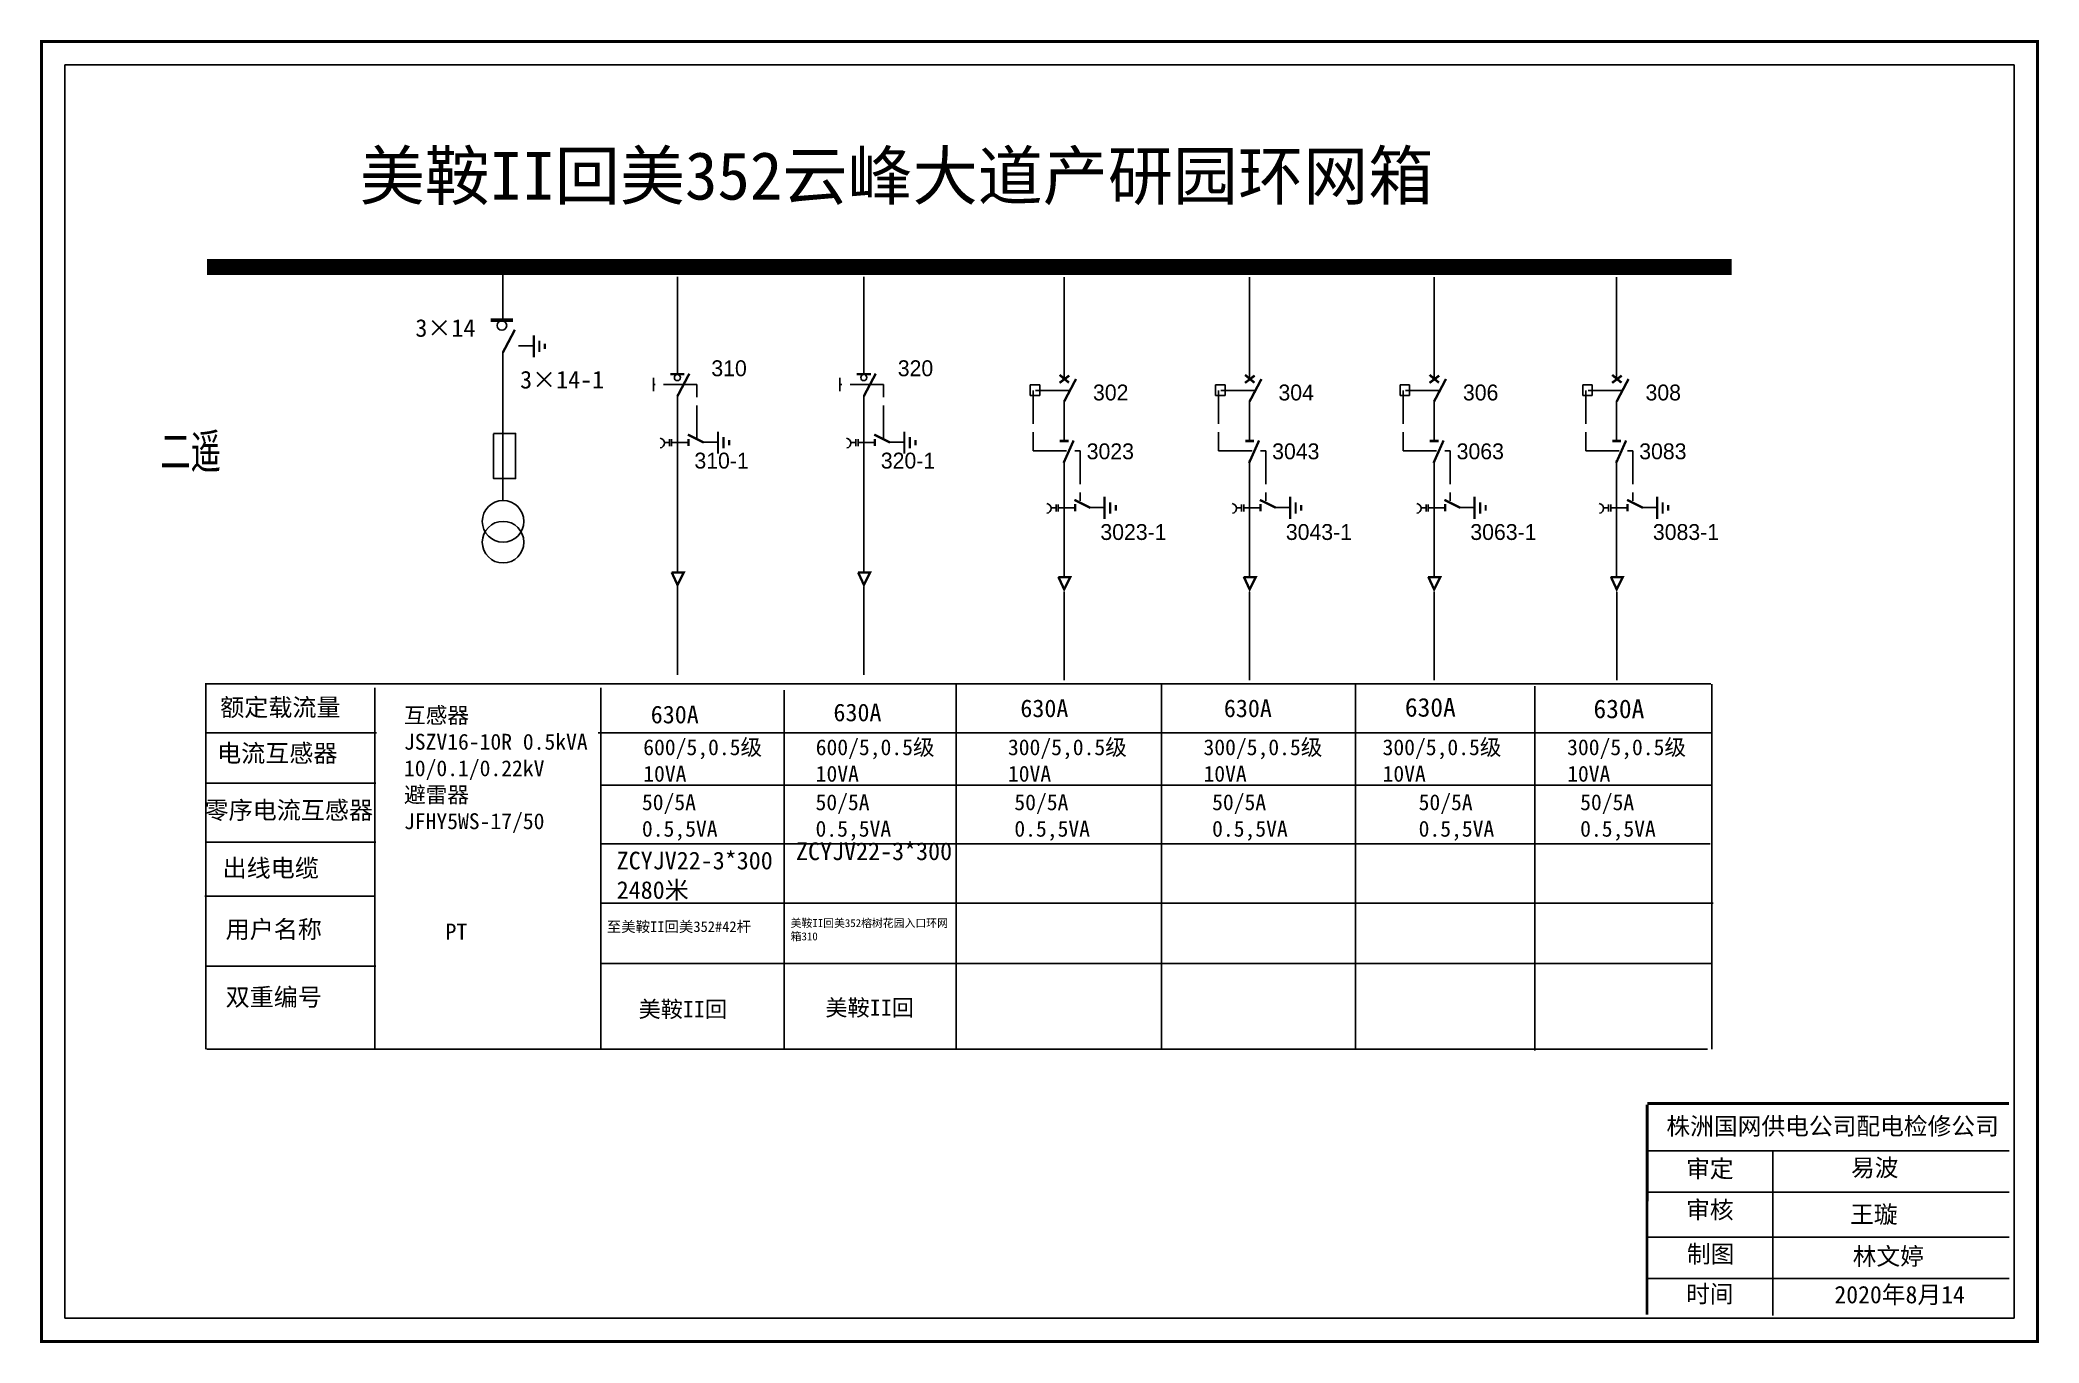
# Model space of a CAD drawing. Header units: millimetres. Extents: x 3402 to 6779, y -862 to 1372.
# Drawn here: x 4291 to 5011, y -840 to -371 of the extents above; entities that cross this region are included whole.
import ezdxf

# ---------------------------------------------------------------- set-up
doc = ezdxf.new("R2010")
doc.units = ezdxf.units.MM
doc.linetypes.add('ACAD_ISO02W100', pattern=[15, 12, -3])
doc.linetypes.add('CENTER', pattern=[50.8, 31.75, -6.35, 6.35, -6.35])
doc.layers.add('2', color=7, linetype='Continuous')
doc.layers.add('3', color=7, linetype='Continuous')
doc.styles.add('hztxt_txtstyle_0.00_0_0', font='simkai.ttf')
doc.styles.add('hztxt_txtstyle_1.80_0_0', font='', dxfattribs={"height": 1.8, "bigfont": 'hztxt.shx'})
doc.styles.add('hztxt_txtstyle_2.70_0_0', font='simkai.ttf', dxfattribs={"height": 2.7})
doc.styles.add('字体', font='simkai_0.ttf', dxfattribs={"height": 2.5})
doc.styles.add('宋体', font='', dxfattribs={"width": 0.65})
doc.styles.get('hztxt_txtstyle_1.80_0_0').set_extended_font_data('hztxt')
doc.styles.get('宋体').set_extended_font_data('SimSun')

msp = doc.modelspace()

# ---------------------------------------------------------------- texts
at = {"color": 0, "linetype": 'Continuous', "style": 'hztxt_txtstyle_2.70_0_0'}
for s, p in [('3×14', (4426.43, -477.49, 0.08)), ('3×14-1', (4464.13, -496.09, 0.08))]:
    msp.add_text(s, height=6.352, dxfattribs=at).set_placement(p)
at = {"color": 0, "style": 'hztxt_txtstyle_1.80_0_0'}
for s, p in [('310', (4532.95, -491.67, 0.08)), ('320', (4600.05, -491.67, 0.08)), ('302', (4670.31, -500.39, 0.08)), ('304', (4737.06, -500.39, 0.08)), ('306', (4803.46, -500.39, 0.08)), ('308', (4869.17, -500.39, 0.08)), ('3023', (4668.05, -521.56, 0.08)), ('3043', (4734.8, -521.56, 0.08)), ('3063', (4801.2, -521.56, 0.08)), ('3083', (4866.91, -521.56, 0.08)), ('310-1', (4526.86, -524.9, 0.08)), ('320-1', (4593.95, -524.9, 0.08)), ('3023-1', (4672.97, -550.59, 0.08)), ('3043-1', (4739.72, -550.59, 0.08)), ('3063-1', (4806.12, -550.59, 0.08)), ('3083-1', (4871.83, -550.59, 0.08))]:
    msp.add_text(s, height=5.717, dxfattribs=at).set_placement(p)
at = {"color": 7, "linetype": 'Continuous', "true_color": 0xffffff, "attachment_point": 1}
for s, insert, char_height, width, style in [('美鞍II回美352云峰大道产研园环网箱', (4406.38, -410.95, 0.08), 17.176, 518.5112, '字体'), ('{\\fSimSun|b0|i0|c134|p2;ZCYJV22-3*300}', (4563.43, -659.42, 0.08), 6.3518, 102.3991, 'hztxt_txtstyle_2.70_0_0'), ('{\\fSimSun|b0|i0|c134|p2;ZCYJV22-3*300\\P2480米}', (4498.88, -662.76, 0.08), 6.3518, 102.3991, 'hztxt_txtstyle_2.70_0_0'), ('{\\fSimSun|b0|i0|c134|p2;至美鞍II回美352#42杆}', (4495.31, -687.82, 0.04), 3.8111, 57.4552, 'hztxt_txtstyle_2.70_0_0'), ('美鞍II回美352榕树花园入口环网箱310', (4561.5, -687.01), 2.8627, 57.8454, '字体'), ('{\\fSimSun|b0|i0|c134|p2;美鞍II回}', (4506.77, -716.48, -0.04), 5.8398, 62.921, 'hztxt_txtstyle_2.70_0_0'), ('{\\fSimSun|b0|i0|c134|p2;美鞍II回}', (4574, -715.96, -0.04), 5.8398, 62.921, 'hztxt_txtstyle_2.70_0_0'), ('株洲国网供电公司配电检修公司', (4876.68, -758.35), 6.2658, 171.303, '字体'), ('易波', (4943.11, -773.3, 0.08), 6.266, 49.0018, '字体'), ('王璇', (4942.8, -790.11, 0.08), 6.266, 49.0018, '字体'), ('2020年8月14', (4937.16, -818.98, 0.08), 6.266, 91.652, '字体')]:
    msp.add_mtext(s, dxfattribs=dict(at, insert=insert, char_height=char_height, width=width, style=style))
at = {"color": 0, "linetype": 'Continuous', "attachment_point": 1}
for s, insert, char_height, width, style in [('{\\fSimSun|b0|i0|c134|p2;额定载流量}', (4356.17, -607.62, 0.08), 6.3518, 102.3991, 'hztxt_txtstyle_2.70_0_0'), ('\\A1;{\\fSimSun|b0|i0|c134|p2;互感器\\PJSZV16-10R 0.5kVA\\P10/0.1/0.22kV\\P避雷器\\PJFHY5WS-17/50}', (4422.33, -610.81, 0.08), 5.7166, 105.4108, 'hztxt_txtstyle_2.70_0_0'), ('{\\fSimSun|b0|i0|c134|p2;630A}', (4511.14, -610.22, 0.08), 6.3518, 102.3991, 'hztxt_txtstyle_2.70_0_0'), ('{\\fSimSun|b0|i0|c134|p2;630A}', (4576.9, -609.47, 0.08), 6.3518, 102.3991, 'hztxt_txtstyle_2.70_0_0'), ('{\\fSimSun|b0|i0|c134|p2;630A}', (4644.17, -607.98, 0.08), 6.3518, 102.3991, 'hztxt_txtstyle_2.70_0_0'), ('{\\fSimSun|b0|i0|c134|p2;630A}', (4717.41, -607.98, 0.08), 6.3518, 102.3991, 'hztxt_txtstyle_2.70_0_0'), ('{\\fSimSun|b0|i0|c134|p2;630A}', (4782.56, -607.44, 0.08), 6.7314, 54.1272, 'hztxt_txtstyle_0.00_0_0'), ('{\\fSimSun|b0|i0|c134|p2;630A}', (4850.43, -607.98, 0.08), 6.7314, 54.1272, 'hztxt_txtstyle_0.00_0_0'), ('{\\fSimSun|b0|i0|c134|p2;电流互感器}', (4355.07, -624.13, 0.08), 6.3518, 102.3991, 'hztxt_txtstyle_2.70_0_0'), ('\\A1;{\\fSimSun|b0|i0|c134|p2;600/5,0.5级\\P10VA}', (4508.44, -622.31, 0.08), 5.7166, 105.4108, 'hztxt_txtstyle_2.70_0_0'), ('\\A1;{\\fSimSun|b0|i0|c134|p2;600/5,0.5级\\P10VA}', (4570.51, -622.31, 0.08), 5.7166, 105.4108, 'hztxt_txtstyle_2.70_0_0'), ('\\A1;{\\fSimSun|b0|i0|c134|p2;300/5,0.5级\\P10VA}', (4639.7, -622.31, 0.08), 5.7166, 105.4108, 'hztxt_txtstyle_2.70_0_0'), ('\\A1;{\\fSimSun|b0|i0|c134|p2;300/5,0.5级\\P10VA}', (4710.08, -622.31, 0.08), 5.7166, 105.4108, 'hztxt_txtstyle_2.70_0_0'), ('\\A1;{\\fSimSun|b0|i0|c134|p2;300/5,0.5级\\P10VA}', (4774.53, -622.31, 0.08), 5.7166, 105.4108, 'hztxt_txtstyle_2.70_0_0'), ('\\A1;{\\fSimSun|b0|i0|c134|p2;300/5,0.5级\\P10VA}', (4840.96, -622.31, 0.08), 5.7166, 105.4108, 'hztxt_txtstyle_2.70_0_0'), ('{\\fSimSun|b0|i0|c134|p2;零序电流互感器}', (4350.55, -644.62, 0.08), 6.3518, 102.3991, 'hztxt_txtstyle_2.70_0_0'), ('{\\fSimSun|b0|i0|c134|p2;50/5A\\P0.5,5VA}', (4507.97, -642.1, 0.08), 5.7166, 102.3991, 'hztxt_txtstyle_2.70_0_0'), ('{\\fSimSun|b0|i0|c134|p2;50/5A\\P0.5,5VA}', (4570.45, -642.1, 0.08), 5.7166, 102.3991, 'hztxt_txtstyle_2.70_0_0'), ('{\\fSimSun|b0|i0|c134|p2;50/5A\\P0.5,5VA}', (4642.01, -642.1, 0.08), 5.7166, 102.3991, 'hztxt_txtstyle_2.70_0_0'), ('{\\fSimSun|b0|i0|c134|p2;50/5A\\P0.5,5VA}', (4713.18, -642.1, 0.08), 5.7166, 102.3991, 'hztxt_txtstyle_2.70_0_0'), ('{\\fSimSun|b0|i0|c134|p2;50/5A\\P0.5,5VA}', (4787.51, -642.1, 0.08), 5.7166, 102.3991, 'hztxt_txtstyle_2.70_0_0'), ('{\\fSimSun|b0|i0|c134|p2;50/5A\\P0.5,5VA}', (4845.64, -642.1, 0.08), 5.7166, 102.3991, 'hztxt_txtstyle_2.70_0_0'), ('{\\fSimSun|b0|i0|c134|p2;出线电缆}', (4357.04, -665.46, 0.08), 6.3518, 102.3991, 'hztxt_txtstyle_2.70_0_0'), ('{\\fSimSun|b0|i0|c134|p2;用户名称}', (4358.14, -687.48, 0.08), 6.3518, 102.3991, 'hztxt_txtstyle_2.70_0_0'), ('{\\fSimSun|b0|i0|c134|p2;PT}', (4437.29, -688.63, 0.08), 5.7391, 44.6498, 'hztxt_txtstyle_0.00_0_0'), ('{\\fSimSun|b0|i0|c134|p2;双重编号}', (4358.14, -711.87, 0.08), 6.3518, 102.3991, 'hztxt_txtstyle_2.70_0_0'), ('\\f\uffbfﾬￌﾣﾤ_GB2312|b0|i0|c134|p49;审定', (4883.76, -773.67, 0.08), 6.2658, 49.0018, '字体'), ('\\f\uffbfﾬￌﾣﾤ_GB2312|b0|i0|c134|p49;审核', (4883.76, -788.43, 0.08), 6.2658, 49.0018, '字体'), ('\\f\uffbfﾬￌﾣﾤ_GB2312|b0|i0|c134|p49;制图', (4884.09, -804.35, 0.08), 6.2658, 49.0018, '字体'), ('林文婷', (4943.72, -805.19, 0.08), 6.266, 49.0018, '字体'), ('\\f\uffbfﾬￌﾣﾤ_GB2312|b0|i0|c134|p49;时间', (4883.76, -818.72, 0.08), 6.2658, 49.0018, '字体')]:
    msp.add_mtext(s, dxfattribs=dict(at, insert=insert, char_height=char_height, width=width, style=style))
at = {"layer": '3', "color": 0, "style": '宋体', "width": 0.65}
msp.add_text('二遥', height=12.272, dxfattribs=at).set_placement((4334.67, -524.82, -0.08))

# ---------------------------------------------------------------- blocks, each defined once
blk = doc.blocks.new('JD')
for points in [[(-2, 0.2), (-2, -0.2), (2, 0.2), (2, -0.2)], [(1, -1.2), (1, -0.8), (-1, -1.2), (-1, -0.8)], [(-0.5, -1.8), (-0.5, -2.2), (0.5, -1.8), (0.5, -2.2)]]:
    blk.add_trace(points)

# ---------------------------------------------------------------- linework, layer by layer
at = {"color": 0}
for p, q in [((4457.85, -452.41, 0.08), (4457.85, -471.24, 0.08)), ((4520.74, -455.86, 0.08), (4520.74, -490.85, 0.08)), ((4587.83, -455.86, 0.08), (4587.83, -490.85, 0.08)), ((4659.91, -456.06, 0.08), (4659.91, -492.79, 0.08)), ((4726.65, -456.06, 0.08), (4726.65, -492.79, 0.08)), ((4793.05, -456.06, 0.08), (4793.05, -492.79, 0.08)), ((4858.76, -456.06, 0.08), (4858.76, -492.79, 0.08)), ((4463.57, -480.77, 0.08), (4468.96, -480.77, 0.08)), ((4457.94, -482.89, 0.08), (4457.94, -536.28, 0.08)), ((4647.71, -494.78, 0.08), (4651.14, -494.78, 0.08)), ((4647.71, -494.78, 0.08), (4647.71, -498.58, 0.08)), ((4651.14, -494.78, 0.08), (4651.14, -498.58, 0.08)), ((4714.45, -494.78, 0.08), (4717.88, -494.78, 0.08)), ((4714.45, -494.78, 0.08), (4714.45, -498.58, 0.08)), ((4717.88, -494.78, 0.08), (4717.88, -498.58, 0.08)), ((4780.85, -494.78, 0.08), (4784.28, -494.78, 0.08)), ((4780.85, -494.78, 0.08), (4780.85, -498.58, 0.08)), ((4784.28, -494.78, 0.08), (4784.28, -498.58, 0.08)), ((4846.56, -494.78, 0.08), (4849.99, -494.78, 0.08)), ((4846.56, -494.78, 0.08), (4846.56, -498.58, 0.08)), ((4849.99, -494.78, 0.08), (4849.99, -498.58, 0.08)), ((4520.74, -498.65, 0.08), (4520.74, -562.21, 0.08)), ((4587.83, -498.65, 0.08), (4587.83, -562.21, 0.08)), ((4647.71, -498.58, 0.08), (4651.14, -498.58, 0.08)), ((4659.91, -500.59, 0.08), (4659.91, -514.76, 0.08)), ((4714.45, -498.58, 0.08), (4717.88, -498.58, 0.08)), ((4726.65, -500.59, 0.08), (4726.65, -514.76, 0.08)), ((4780.85, -498.58, 0.08), (4784.28, -498.58, 0.08)), ((4793.05, -500.59, 0.08), (4793.05, -514.76, 0.08)), ((4846.56, -498.58, 0.08), (4849.99, -498.58, 0.08)), ((4858.76, -500.59, 0.08), (4858.76, -514.76, 0.08)), ((4520.74, -515.53, 0.08), (4524.7, -515.53, 0.08)), ((4529.87, -515.42, 0.08), (4535.25, -515.42, 0.08)), ((4587.83, -515.53, 0.08), (4591.79, -515.53, 0.08)), ((4596.96, -515.42, 0.08), (4602.35, -515.42, 0.08)), ((4659.91, -521.84, 0.08), (4659.91, -563.68, 0.08)), ((4726.65, -521.84, 0.08), (4726.65, -563.68, 0.08)), ((4793.05, -521.84, 0.08), (4793.05, -563.68, 0.08)), ((4858.76, -521.84, 0.08), (4858.76, -563.68, 0.08)), ((4659.91, -539.02, 0.08), (4663.86, -539.02, 0.08)), ((4669.03, -538.91, 0.08), (4674.42, -538.91, 0.08)), ((4726.65, -539.02, 0.08), (4730.61, -539.02, 0.08)), ((4735.78, -538.91, 0.08), (4741.16, -538.91, 0.08)), ((4793.05, -539.02, 0.08), (4797.01, -539.02, 0.08)), ((4802.18, -538.91, 0.08), (4807.56, -538.91, 0.08)), ((4858.76, -539.02, 0.08), (4862.72, -539.02, 0.08)), ((4867.89, -538.91, 0.08), (4873.27, -538.91, 0.08)), ((4412.39, -620.04, 0.08), (4351.1, -620.04, 0.08)), ((4412.16, -638.07, 0.08), (4350.87, -638.07, 0.08)), ((4412.16, -659.33, 0.08), (4350.87, -659.33, 0.08)), ((4411.93, -678.75, 0.08), (4350.64, -678.75, 0.08)), ((4412.15, -703.99, 0.08), (4350.86, -703.99, 0.08))]:
    msp.add_line(p, q, dxfattribs=at)
at = {"color": 0, "linetype": 'ACAD_ISO02W100'}
for p, q in [((4648.8, -496.76, 0.08), (4648.8, -518.57, 0.08)), ((4661.62, -496.76, 0.08), (4648.8, -496.76, 0.08)), ((4715.54, -496.76, 0.08), (4715.54, -518.57, 0.08)), ((4728.37, -496.76, 0.08), (4715.54, -496.76, 0.08)), ((4794.77, -496.76, 0.08), (4781.95, -496.76, 0.08)), ((4781.95, -496.76, 0.08), (4781.95, -518.57, 0.08)), ((4860.48, -496.76, 0.08), (4847.65, -496.76, 0.08)), ((4847.65, -496.76, 0.08), (4847.65, -518.57, 0.08)), ((4648.8, -518.57, 0.08), (4665.71, -518.57, 0.08)), ((4665.71, -518.57, 0.08), (4665.71, -536.57, 0.08)), ((4715.54, -518.57, 0.08), (4732.46, -518.57, 0.08)), ((4732.46, -518.57, 0.08), (4732.46, -536.57, 0.08)), ((4781.95, -518.57, 0.08), (4798.86, -518.57, 0.08)), ((4798.86, -518.57, 0.08), (4798.86, -536.57, 0.08)), ((4847.65, -518.57, 0.08), (4864.57, -518.57, 0.08)), ((4864.57, -518.57, 0.08), (4864.57, -536.57, 0.08))]:
    msp.add_line(p, q, dxfattribs=at)
at = {"color": 0, "linetype": 'CENTER'}
for p, q in [((4520.77, -567.35, 0.08), (4520.77, -602.48, 0.08)), ((4587.86, -567.35, 0.08), (4587.86, -602.48, 0.08)), ((4659.93, -569.3, 0.08), (4659.93, -602.29, 0.08)), ((4726.68, -569.3, 0.08), (4726.68, -602.29, 0.08)), ((4793.08, -569.3, 0.08), (4793.08, -602.29, 0.08)), ((4858.79, -569.3, 0.08), (4858.79, -602.29, 0.08))]:
    msp.add_line(p, q, dxfattribs=at)
at = {"color": 0, "linetype": 'Continuous'}
for p, q in [((4350.74, -602.4, 0.08), (4892.72, -602.4, 0.08)), ((4350.98, -733.76, 0.08), (4350.98, -602.4, 0.08)), ((4411.83, -603.82, 0.08), (4411.83, -733.74, 0.08)), ((4493.18, -603.82, 0.08), (4493.18, -733.74, 0.08)), ((4621.11, -602.65, 0.08), (4621.11, -733.73, 0.08)), ((4694.93, -602.65, 0.08), (4694.93, -733.73, 0.08)), ((4764.78, -602.74, 0.08), (4764.78, -733.82, 0.08)), ((4829.29, -603.18, 0.08), (4829.29, -734.26, 0.08)), ((4893.04, -602.49, 0.08), (4893.04, -733.84, 0.08)), ((4559.12, -604.68, 0.08), (4559.12, -733.66, 0.08)), ((4492.19, -619.95, 0.08), (4892.9, -619.95, 0.08)), ((4493.18, -638.82, 0.08), (4893.04, -638.82, 0.08)), ((4493.18, -659.89, 0.08), (4892.38, -659.89, 0.08)), ((4493.18, -681.25, 0.08), (4893.46, -681.25, 0.08)), ((4493.18, -702.97, 0.08), (4892.9, -702.97, 0.08)), ((4891.51, -733.76, 0.08), (4351.41, -733.76, 0.08)), ((4869.77, -770.42, 0.08), (5000.02, -770.42, 0.08)), ((4914.97, -770.42, 0.08), (4914.97, -829.61, 0.08)), ((4869.77, -785.25, 0.08), (5000.02, -785.25, 0.08)), ((4869.77, -801.44, 0.08), (5000.02, -801.44, 0.08)), ((4869.77, -816.27, 0.08), (5000.02, -816.27, 0.08))]:
    msp.add_line(p, q, dxfattribs=at)
at = {"color": 0, "linetype": 'Continuous', "const_width": 1.04, "elevation": 0.08}
msp.add_lwpolyline([(4291.84, -371.23), (5010.27, -371.23), (5010.27, -839), (4291.84, -839)], close=True, dxfattribs=at)
at = {"color": 0, "linetype": 'Continuous', "elevation": 0.08}
msp.add_lwpolyline([(4300.29, -379.68), (5001.82, -379.68), (5001.82, -830.55), (4300.29, -830.55)], close=True, dxfattribs=at)
at = {"color": 0, "elevation": 0.08}
for points, const_width in [([(4351.42, -452.41), (4900.16, -452.41)], 5.72), ([(4453.55, -471.5), (4461.58, -471.5)], 1.36), ([(4457.94, -483.11), (4462.23, -474.98)], 0.857), ([(4518.21, -490.96), (4523.27, -490.96)], 0.857), ([(4520.74, -498.87), (4525.03, -490.74)], 0.857), ([(4585.31, -490.96), (4590.36, -490.96)], 0.857), ([(4587.83, -498.87), (4592.12, -490.74)], 0.857), ([(4658.27, -494.07), (4661.76, -491.45)], 0.857), ([(4658.3, -491.21), (4661.66, -494)], 0.857), ([(4659.91, -500.81), (4664.19, -492.68)], 0.857), ([(4725.02, -494.07), (4728.5, -491.45)], 0.857), ([(4725.05, -491.21), (4728.41, -494)], 0.857), ([(4726.65, -500.81), (4730.94, -492.68)], 0.857), ([(4791.42, -494.07), (4794.91, -491.45)], 0.857), ([(4791.45, -491.21), (4794.81, -494)], 0.857), ([(4793.05, -500.81), (4797.34, -492.68)], 0.857), ([(4857.13, -494.07), (4860.61, -491.45)], 0.857), ([(4857.16, -491.21), (4860.52, -494)], 0.857), ([(4858.76, -500.81), (4863.05, -492.68)], 0.857), ([(4524.48, -512.67), (4530.2, -515.53)], 0.857), ([(4524.7, -514.21), (4524.7, -516.84)], 0.857), ([(4591.57, -512.67), (4597.29, -515.53)], 0.857), ([(4591.79, -514.21), (4591.79, -516.84)], 0.857), ([(4658.37, -514.98), (4661.54, -514.98)], 0.857), ([(4659.73, -522.89), (4663.34, -514.8)], 0.857), ([(4725.11, -514.98), (4728.29, -514.98)], 0.857), ([(4726.48, -522.89), (4730.08, -514.8)], 0.857), ([(4791.51, -514.98), (4794.69, -514.98)], 0.857), ([(4792.88, -522.89), (4796.48, -514.8)], 0.857), ([(4857.22, -514.98), (4860.4, -514.98)], 0.857), ([(4858.59, -522.89), (4862.19, -514.8)], 0.857), ([(4663.64, -536.17), (4669.36, -539.02)], 0.857), ([(4663.86, -537.7), (4663.86, -540.34)], 0.857), ([(4730.39, -536.17), (4736.11, -539.02)], 0.857), ([(4730.61, -537.7), (4730.61, -540.34)], 0.857), ([(4796.79, -536.17), (4802.51, -539.02)], 0.857), ([(4797.01, -537.7), (4797.01, -540.34)], 0.857), ([(4862.5, -536.17), (4868.22, -539.02)], 0.857), ([(4862.72, -537.7), (4862.72, -540.34)], 0.857), ([(4518.63, -562.33), (4523, -562.33), (4520.77, -566.76), (4518.69, -562.26)], 0.857), ([(4585.73, -562.33), (4590.09, -562.33), (4587.86, -566.76), (4585.78, -562.26)], 0.857), ([(4657.8, -563.94), (4662.16, -563.94), (4659.93, -568.36), (4657.85, -563.86)], 0.857), ([(4724.54, -563.94), (4728.91, -563.94), (4726.68, -568.36), (4724.6, -563.86)], 0.857), ([(4790.94, -563.94), (4795.31, -563.94), (4793.08, -568.36), (4791, -563.86)], 0.857), ([(4856.65, -563.94), (4861.02, -563.94), (4858.79, -568.36), (4856.71, -563.86)], 0.857)]:
    msp.add_lwpolyline(points, dxfattribs=dict(at, const_width=const_width))
for points in [[(4512.1, -492.26), (4512.1, -497.03)], [(4579.19, -492.26), (4579.19, -497.03)], [(4454.55, -512.46), (4454.55, -528.49), (4462.47, -528.49), (4462.47, -512.28), (4454.55, -512.28)], [(4517.86, -515.48), (4516.05, -515.48)], [(4517.86, -514.28), (4517.86, -516.89)], [(4518.66, -514.28), (4518.66, -516.89)], [(4520.73, -515.48), (4518.66, -515.48)], [(4584.95, -515.48), (4583.15, -515.48)], [(4584.95, -514.28), (4584.95, -516.89)], [(4585.75, -514.28), (4585.75, -516.89)], [(4587.83, -515.48), (4585.75, -515.48)], [(4657.02, -538.98), (4655.22, -538.98)], [(4657.02, -537.78), (4657.02, -540.38)], [(4657.82, -537.78), (4657.82, -540.38)], [(4659.9, -538.98), (4657.82, -538.98)], [(4723.77, -538.98), (4721.96, -538.98)], [(4723.77, -537.78), (4723.77, -540.38)], [(4724.57, -537.78), (4724.57, -540.38)], [(4726.64, -538.98), (4724.57, -538.98)], [(4790.17, -538.98), (4788.36, -538.98)], [(4790.17, -537.78), (4790.17, -540.38)], [(4790.97, -537.78), (4790.97, -540.38)], [(4793.04, -538.98), (4790.97, -538.98)], [(4855.88, -538.98), (4854.07, -538.98)], [(4855.88, -537.78), (4855.88, -540.38)], [(4856.68, -537.78), (4856.68, -540.38)], [(4858.75, -538.98), (4856.68, -538.98)]]:
    msp.add_lwpolyline(points, dxfattribs=at)
at = {"color": 0, "linetype": 'ACAD_ISO02W100', "elevation": 0.08}
for points in [[(4527.77, -514.18), (4527.77, -494.64), (4512.1, -494.64)], [(4594.86, -514.18), (4594.86, -494.64), (4579.19, -494.64)]]:
    msp.add_lwpolyline(points, dxfattribs=at)
at = {"color": 0, "elevation": 0.08}
for points in [[(4514.51, -514.01, -0.877934), (4514.58, -517.49)], [(4581.61, -514.01, -0.877934), (4581.67, -517.49)], [(4653.68, -537.51, -0.877934), (4653.74, -540.98)], [(4720.42, -537.51, -0.877934), (4720.49, -540.98)], [(4786.83, -537.51, -0.877934), (4786.89, -540.98)], [(4852.53, -537.51, -0.877934), (4852.6, -540.98)]]:
    msp.add_lwpolyline(points, format="xyb", dxfattribs=at)
at = {"color": 0, "linetype": 'Continuous', "const_width": 1.04, "elevation": 0.08}
msp.add_lwpolyline([(4869.75, -753.82), (4869.69, -829.36)], dxfattribs=at)
at = {"color": 0, "linetype": 'Continuous', "const_width": 1.04}
msp.add_lwpolyline([(4869.77, -753.36), (5000.02, -753.36)], dxfattribs=at)
at = {"color": 0}
for centre, radius in [((4457.56, -473.42, 0.08), 1.74), ((4520.74, -492.17, 0.08), 1.1), ((4587.83, -492.17, 0.08), 1.1)]:
    msp.add_circle(centre, radius, dxfattribs=at)
at = {"layer": '2', "color": 0}
for centre in [(4457.99, -543.9, 0.08), (4457.99, -551.38, 0.08)]:
    msp.add_circle(centre, 7.49, dxfattribs=at)

# ---------------------------------------------------------------- block references
at = {"color": 0, "xscale": 2.000809974447549, "yscale": 2.000809974447549, "zscale": 2.000809974448014, "rotation": 90}
for p in [(4469.03, -480.93, 0.08), (4535.33, -515.57, 0.08), (4602.42, -515.57, 0.08), (4674.49, -539.07, 0.08), (4741.24, -539.07, 0.08), (4807.64, -539.07, 0.08), (4873.35, -539.07, 0.08)]:
    msp.add_blockref('JD', p, dxfattribs=at)

msp.set_redraw_order([(e.dxf.handle, doc.entitydb.next_handle()) for e in msp.query("TEXT MTEXT ATTDEF DIMENSION ARC_DIMENSION")])  # texts and dimensions are drawn at this point

doc.saveas('drawing.dxf')
